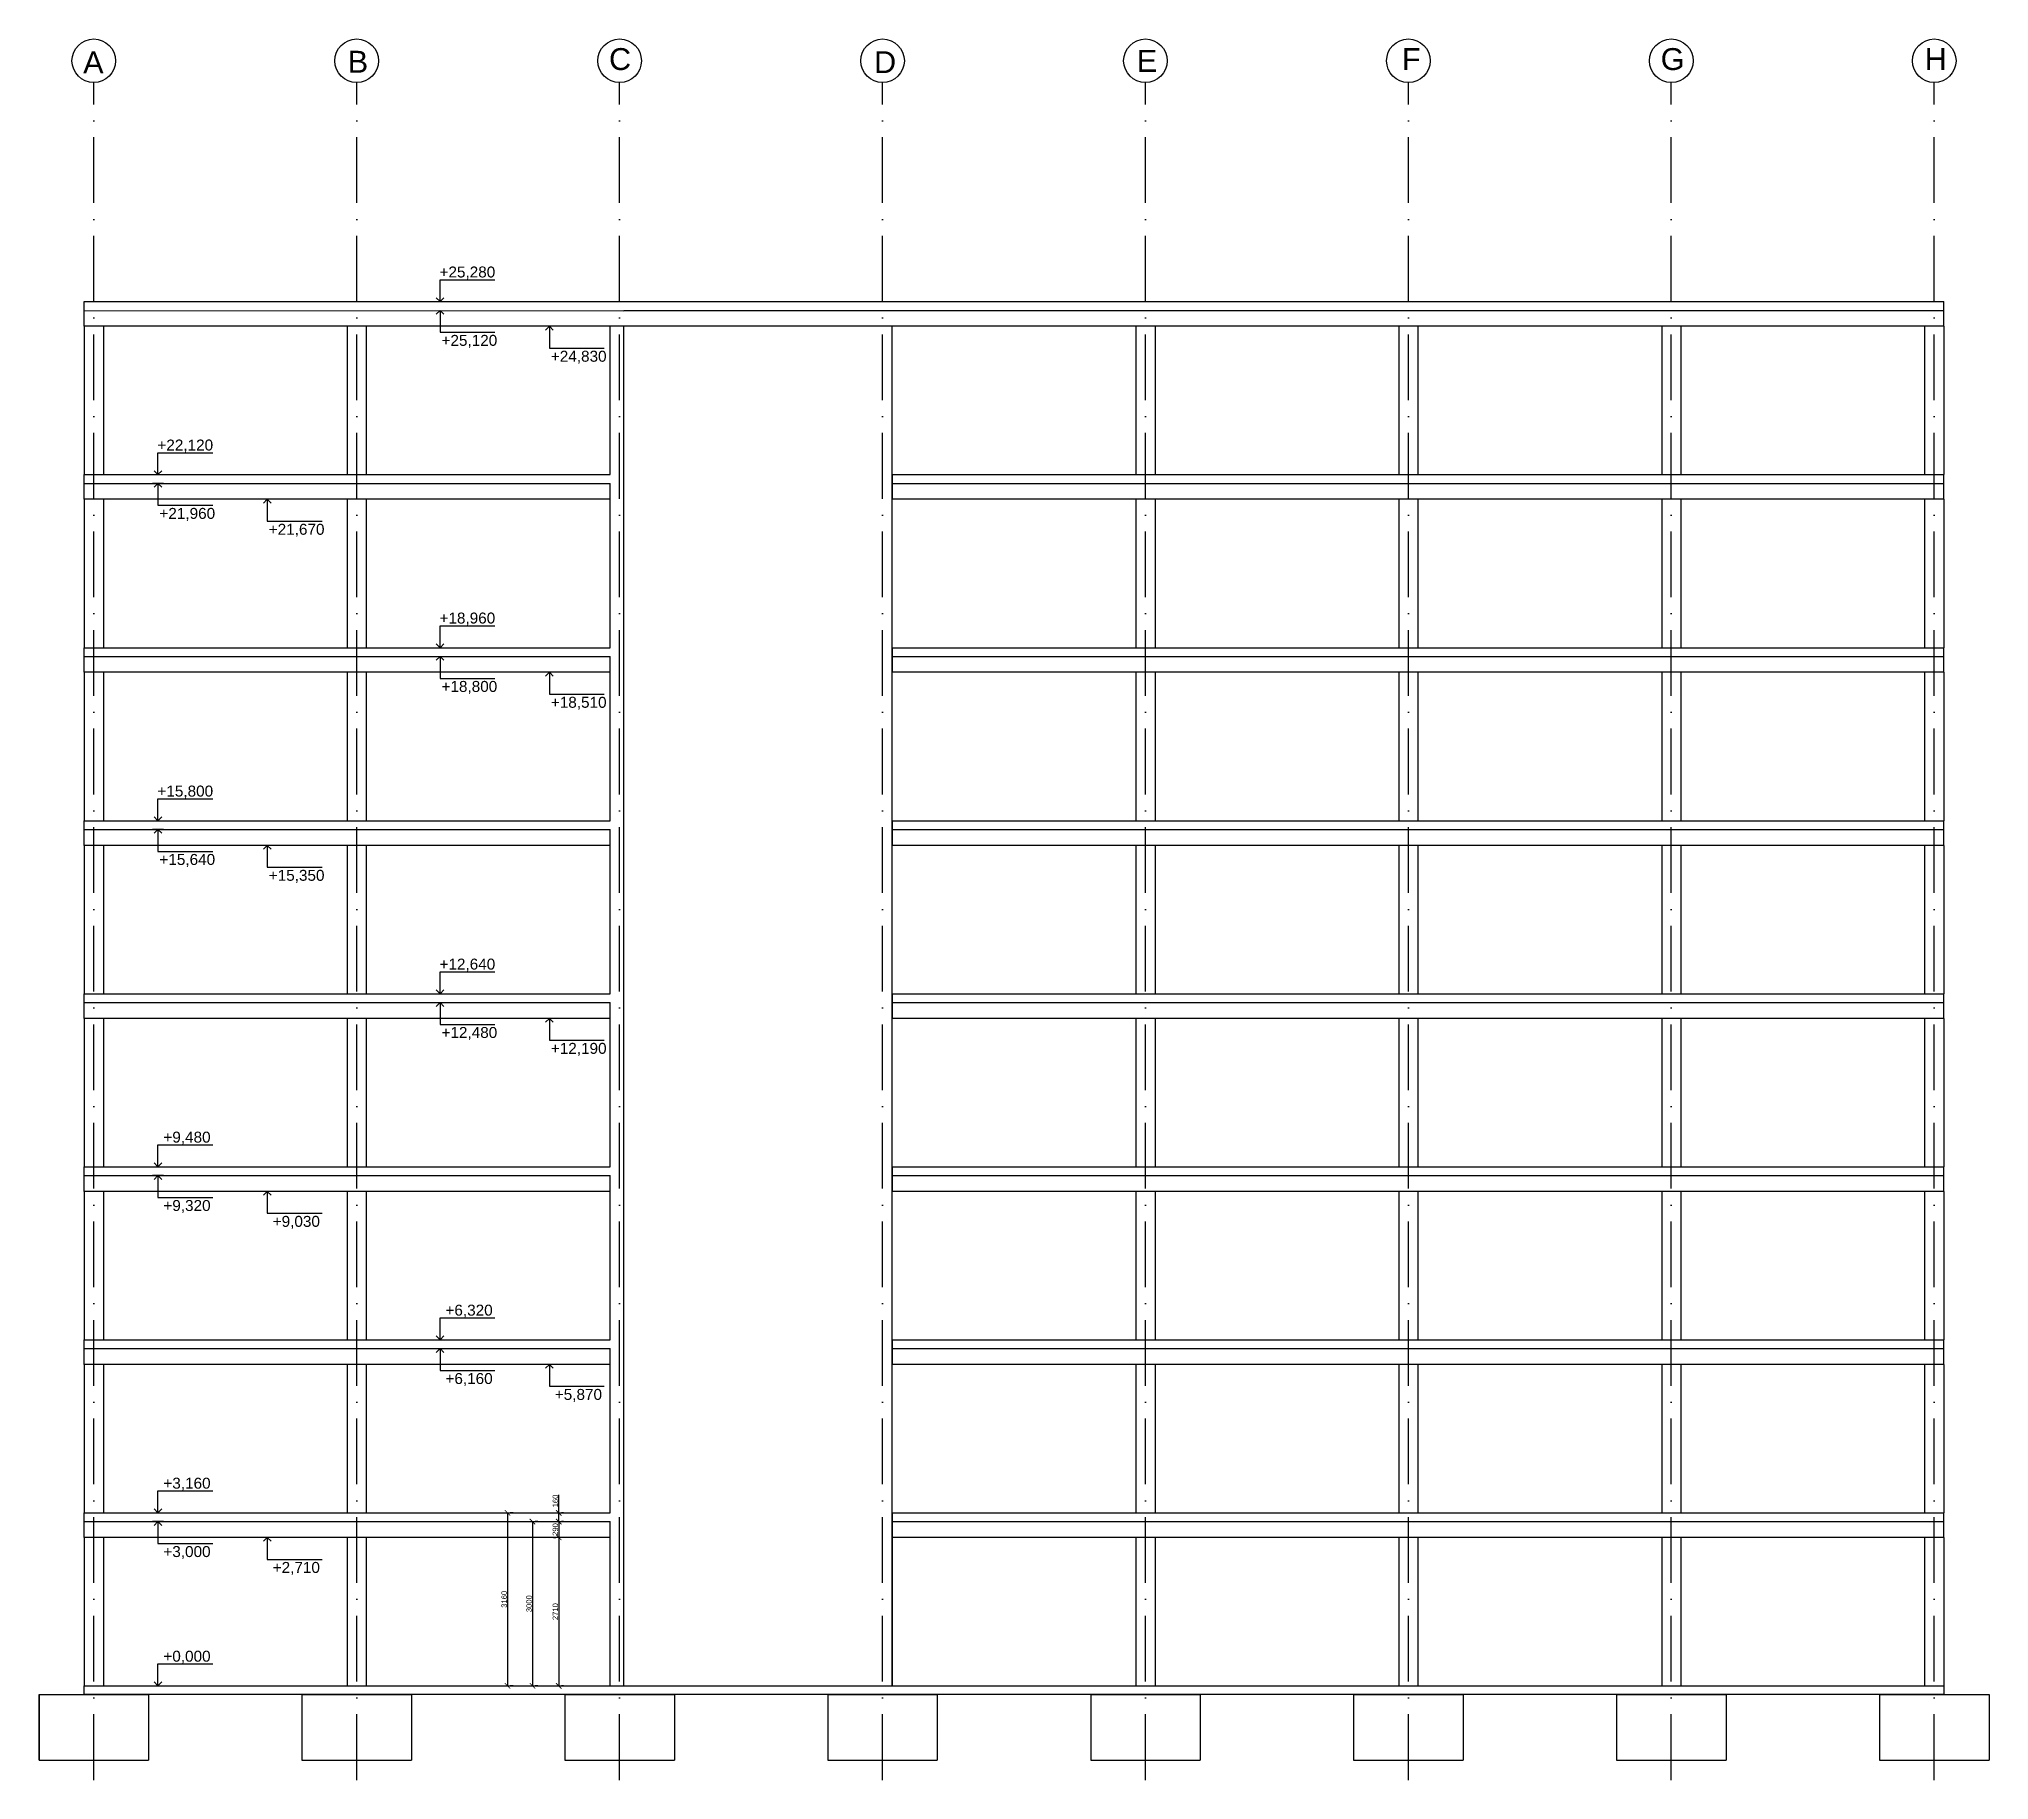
# Model space of a CAD drawing. Header units: millimetres. Extents: x 1924 to 471109, y -30014 to 109986.
# Drawn here: x 7721 to 43321, y 1225 to 33022 of the extents above; entities that cross this region are included whole.
import ezdxf

# ---------------------------------------------------------------- set-up
doc = ezdxf.new("R2010")
doc.units = ezdxf.units.MM
doc.header["$LTSCALE"] = 100
doc.linetypes.add('ACAD_ISO10W100', pattern=[18, 12, -3, 0, -3])
doc.layers.add('koty', color=140, linetype='Continuous')
doc.layers.add('rez sloupy', color=90, linetype='Continuous')
doc.layers.add('nosne steny', color=140, linetype='Continuous', lineweight=30, plot=False)
doc.layers.add('podlazi', color=40, linetype='Continuous', lineweight=30, plot=False)
for name, color, linetype, plot in [('osy objektu', 130, 'ACAD_ISO10W100', False), ('osy objektu text', 130, 'Continuous', False), ('patky', 240, 'Continuous', False), ('popisky', 140, 'Continuous', False), ('rez pasy', 50, 'Continuous', False)]:
    doc.layers.add(name, color=color, linetype=linetype, plot=plot)
doc.styles.add('osy', font='arial.ttf', dxfattribs={"height": 400})
doc.styles.add('popisky', font='arial.ttf', dxfattribs={"height": 200})
doc.styles.get("Standard").update_dxf_attribs({"font": 'arial.ttf'})
doc.dimstyles.new('koty 100', dxfattribs={"dimtxt": 100, "dimasz": 100, "dimexe": 50, "dimexo": 100, "dimgap": 10, "dimtad": 1, "dimtxsty": 'Standard', "dimblk": 'ARCHTICK', "dimcen": 2.5, "dimadec": 0, "dimazin": 0, "dimtfac": 1, "dimtmove": 0, "dimatfit": 3, "dimfxl": 1, "dimarcsym": 0})

msp = doc.modelspace()

# ---------------------------------------------------------------- texts
at = {"layer": 'osy objektu text', "char_height": 400, "attachment_point": 1, "style": 'osy'}
for s, insert in [('A', (8527.048, 32794.5)), ('B', (13357.822, 32806.26)), ('C', (18127.048, 32854.709)), ('D', (22965.746, 32799.024)), ('E', (27762.414, 32821.62)), ('F', (32603.579, 32854.709)), ('G', (37327.048, 32854.709)), ('H', (42146.594, 32854.709))]:
    msp.add_mtext_dynamic_manual_height_columns(s, width=3598.57763, gutter_width=2000, heights=[0], dxfattribs=dict(at, insert=insert))
at = {"layer": 'popisky', "char_height": 200, "attachment_point": 1, "style": 'popisky'}
for s, insert in [('\\pxi-3,l4,t4;+25,280', (14832.263, 28866.188)), ('\\pxi-3,l4,t4;+25,120', (14868.951, 27617.47)), ('\\pxi-3,l4,t4;+24,830', (16865.02, 27327.47)), ('\\pxi-3,l4,t4;+22,120', (9682.263, 25706.188)), ('\\pxi-3,l4,t4;+21,960', (9718.951, 24457.47)), ('\\pxi-3,l4,t4;+21,670', (11715.02, 24167.47)), ('\\pxi-3,l4,t4;+18,960', (14832.263, 22546.188)), ('\\pxi-3,l4,t4;+18,800', (14868.951, 21297.47)), ('\\pxi-3,l4,t4;+18,510', (16865.02, 21007.47)), ('\\pxi-3,l4,t4;+15,800', (9682.263, 19386.188)), ('\\pxi-3,l4,t4;+15,640', (9718.951, 18137.47)), ('\\pxi-3,l4,t4;+15,350', (11715.02, 17847.47)), ('\\pxi-3,l4,t4;+12,640', (14832.263, 16226.188)), ('\\pxi-3,l4,t4;+12,480', (14868.951, 14977.47)), ('\\pxi-3,l4,t4;+12,190', (16865.02, 14687.47)), ('\\pxi-3,l4,t4;+9,480', (9791.098, 13066.188)), ('\\pxi-3,l4,t4;+9,320', (9791.098, 11817.47)), ('\\pxi-3,l4,t4;+9,030', (11787.167, 11527.47)), ('\\pxi-3,l4,t4;+6,320', (14941.098, 9906.188)), ('\\pxi-3,l4,t4;+6,160', (14941.098, 8657.47)), ('\\pxi-3,l4,t4;+5,870', (16937.167, 8367.47)), ('\\pxi-3,l4,t4;+3,160', (9791.098, 6746.188)), ('\\pxi-3,l4,t4;+3,000', (9791.098, 5497.47)), ('\\pxi-3,l4,t4;+2,710', (11787.167, 5207.47)), ('\\pxi-3,l4,t4;+0,000', (9791.098, 3586.188))]:
    msp.add_mtext_dynamic_manual_height_columns(s, width=903.81092, gutter_width=1000, heights=[0], dxfattribs=dict(at, insert=insert))

# ---------------------------------------------------------------- blocks, each defined once
blk = doc.blocks.new('_ArchTick')
at = {"color": 0, "linetype": 'ByBlock', "const_width": 0.15}
blk.add_lwpolyline([(-0.5, -0.5), (0.5, 0.5)], dxfattribs=at)
blk = doc.blocks.new('*D39')
at = {"layer": 'Defpoints', "color": 0, "transparency": 16777216}
for p in [(17198, 6105), (17198, 5945), (17209, 5945)]:
    blk.add_point(p, dxfattribs=at)
at = {"layer": 'koty', "color": 0, "lineweight": -2, "transparency": 16777216}
for p, q in [((17209, 6105), (17209, 6436)), ((17209, 5945), (17209, 6105)), ((17298, 6105), (17259, 6105)), ((17298, 5945), (17259, 5945))]:
    blk.add_line(p, q, dxfattribs=at)
at = {"layer": 'koty', "color": 0, "lineweight": -2, "transparency": 16777216, "xscale": 100, "yscale": 100, "zscale": 100}
for p, rotation in [((17209, 6105), 90), ((17209, 5945), 270)]:
    blk.add_blockref('_ArchTick', p, dxfattribs=dict(at, rotation=rotation))
at = {"layer": 'koty', "color": 0, "transparency": 16777216, "insert": (17148, 6321), "char_height": 100, "attachment_point": 5, "rotation": 90}
blk.add_mtext('160', dxfattribs=at)
blk = doc.blocks.new('*D40')
at = {"layer": 'Defpoints', "color": 0, "transparency": 16777216}
for p in [(17198, 5945), (17209, 5655), (17211, 5655)]:
    blk.add_point(p, dxfattribs=at)
at = {"layer": 'koty', "color": 0, "lineweight": -2, "transparency": 16777216}
for p, q in [((17209, 5945), (17209, 5655)), ((17298, 5945), (17259, 5945)), ((17111, 5655), (17159, 5655))]:
    blk.add_line(p, q, dxfattribs=at)
at = {"layer": 'koty', "color": 0, "lineweight": -2, "transparency": 16777216, "xscale": 100, "yscale": 100, "zscale": 100}
for p, rotation in [((17209, 5945), 90), ((17209, 5655), 270)]:
    blk.add_blockref('_ArchTick', p, dxfattribs=dict(at, rotation=rotation))
at = {"layer": 'koty', "color": 0, "transparency": 16777216, "insert": (17148, 5800), "char_height": 100, "attachment_point": 5, "rotation": 90}
blk.add_mtext('290', dxfattribs=at)
blk = doc.blocks.new('*D41')
at = {"layer": 'Defpoints', "color": 0, "transparency": 16777216}
for p in [(17211, 5655), (17197, 2945), (17209, 2945)]:
    blk.add_point(p, dxfattribs=at)
at = {"layer": 'koty', "color": 0, "lineweight": -2, "transparency": 16777216}
for p, q in [((17111, 5655), (17159, 5655)), ((17209, 5655), (17209, 2945)), ((17297, 2945), (17259, 2945))]:
    blk.add_line(p, q, dxfattribs=at)
at = {"layer": 'koty', "color": 0, "lineweight": -2, "transparency": 16777216, "xscale": 100, "yscale": 100, "zscale": 100}
for p, rotation in [((17209, 5655), 90), ((17209, 2945), 270)]:
    blk.add_blockref('_ArchTick', p, dxfattribs=dict(at, rotation=rotation))
at = {"layer": 'koty', "color": 0, "transparency": 16777216, "insert": (17148, 4300), "char_height": 100, "attachment_point": 5, "rotation": 90}
blk.add_mtext('2710', dxfattribs=at)
blk = doc.blocks.new('*D42')
at = {"layer": 'Defpoints', "color": 0, "transparency": 16777216}
for p in [(16729, 5945), (16729, 2945), (16729, 2945)]:
    blk.add_point(p, dxfattribs=at)
at = {"layer": 'koty', "color": 0, "lineweight": -2, "transparency": 16777216}
for p, q in [((16729, 5945), (16729, 2945)), ((16829, 5945), (16779, 5945)), ((16829, 2945), (16779, 2945))]:
    blk.add_line(p, q, dxfattribs=at)
at = {"layer": 'koty', "color": 0, "lineweight": -2, "transparency": 16777216, "xscale": 100, "yscale": 100, "zscale": 100}
for p, rotation in [((16729, 5945), 90), ((16729, 2945), 270)]:
    blk.add_blockref('_ArchTick', p, dxfattribs=dict(at, rotation=rotation))
at = {"layer": 'koty', "color": 0, "transparency": 16777216, "insert": (16668, 4445), "char_height": 100, "attachment_point": 5, "rotation": 90}
blk.add_mtext('3000', dxfattribs=at)
blk = doc.blocks.new('*D43')
at = {"layer": 'Defpoints', "color": 0, "transparency": 16777216}
for p in [(16275, 6105), (16275, 2945), (16275, 2945)]:
    blk.add_point(p, dxfattribs=at)
at = {"layer": 'koty', "color": 0, "lineweight": -2, "transparency": 16777216}
for p, q in [((16275, 6105), (16275, 2945)), ((16375, 6105), (16325, 6105)), ((16375, 2945), (16325, 2945))]:
    blk.add_line(p, q, dxfattribs=at)
at = {"layer": 'koty', "color": 0, "lineweight": -2, "transparency": 16777216, "xscale": 100, "yscale": 100, "zscale": 100}
for p, rotation in [((16275, 6105), 90), ((16275, 2945), 270)]:
    blk.add_blockref('_ArchTick', p, dxfattribs=dict(at, rotation=rotation))
at = {"layer": 'koty', "color": 0, "transparency": 16777216, "insert": (16214, 4525), "char_height": 100, "attachment_point": 5, "rotation": 90}
blk.add_mtext('3160', dxfattribs=at)

# ---------------------------------------------------------------- dimensions: what is measured, and where the dimension line sits
at = {"layer": 'koty'}
dim = msp.add_linear_dim(base=(17208.669, 5945.213), p1=(17197.961, 6105.213), p2=(17197.961, 5945.213), angle=90, dimstyle='koty 100', dxfattribs=at)
dim.commit()
dim.dimension.update_dxf_attribs({"geometry": '*D39', "text_midpoint": (17208.669, 6320.806), "dimtype": 160})
for base, p1, p2, picture, middle in [((16275.09, 2945.213), (16275.09, 6105.213), (16275.09, 2945.213), '*D43', (16213.998, 4525.213)), ((16729.288, 2945.213), (16729.288, 5945.213), (16729.288, 2945.213), '*D42', (16668.197, 4445.213))]:
    dim = msp.add_linear_dim(base=base, p1=p1, p2=p2, angle=90, dimstyle='koty 100', dxfattribs=at)
    dim.commit()
    dim.dimension.update_dxf_attribs({"geometry": picture, "text_midpoint": middle})
for base, p1, p2, picture, middle in [((17208.669, 5655.213), (17197.961, 5945.213), (17211.293, 5655.213), '*D40', (17147.612, 5800.213)), ((17208.669, 2945.213), (17211.293, 5655.213), (17197.25, 2945.213), '*D41', (17147.612, 4300.213))]:
    dim = msp.add_linear_dim(base=base, p1=p1, p2=p2, angle=90, dimstyle='koty 100', override={"dimtmove": 1}, dxfattribs=at)
    dim.commit()
    dim.dimension.update_dxf_attribs({"geometry": picture, "text_midpoint": middle})

# ---------------------------------------------------------------- linework, layer by layer
at = {"layer": 'nosne steny'}
for p, q in [((18145.722, 25065.213), (18145.722, 27775.213)), ((18395.722, 25065.213), (18395.722, 27775.213)), ((23295.722, 2945.213), (23295.722, 27775.213)), ((18395.722, 21905.213), (18395.722, 25065.213)), ((18145.722, 21905.213), (18145.722, 24905.213)), ((18145.722, 18745.213), (18145.722, 21745.213)), ((18395.722, 18745.213), (18395.722, 21905.213)), ((18145.722, 15585.213), (18145.722, 18585.213)), ((18395.722, 15585.213), (18395.722, 18745.213)), ((18145.722, 12425.213), (18145.722, 15425.213)), ((18395.722, 12425.213), (18395.722, 15585.213)), ((18145.722, 9265.213), (18145.722, 12265.213)), ((18395.722, 9265.213), (18395.722, 12425.213)), ((18395.722, 6105.213), (18395.722, 9265.213)), ((18145.722, 6105.213), (18145.722, 9105.213)), ((18395.722, 2945.213), (18395.722, 6105.213)), ((18145.722, 2945.213), (18145.722, 5945.213)), ((23295.722, 5655.213), (23295.722, 2945.213))]:
    msp.add_line(p, q, dxfattribs=at)
at = {"layer": 'osy objektu'}
for p, q in [((8720.722, 1225.213), (8720.722, 32225.213)), ((13520.722, 1225.213), (13520.722, 32225.213)), ((18320.722, 1225.213), (18320.722, 32225.213)), ((23120.722, 1225.213), (23120.722, 32225.213)), ((27920.722, 1225.213), (27920.722, 32225.213)), ((32720.722, 1225.213), (32720.722, 32225.213)), ((37520.722, 1225.213), (37520.722, 32225.213)), ((42320.722, 1225.213), (42320.722, 32225.213))]:
    msp.add_line(p, q, dxfattribs=at)
at = {"layer": 'osy objektu text'}
for centre in [(8720.722, 32623.453), (13520.722, 32623.453), (18320.722, 32623.453), (23120.722, 32623.453), (27920.722, 32623.453), (32720.722, 32623.453), (37520.722, 32623.453), (42320.722, 32623.453)]:
    msp.add_circle(centre, 398.24, dxfattribs=at)
at = {"layer": 'patky'}
for p, q in [((7720.722, 2785.213), (7720.722, 1585.213)), ((7720.722, 1585.213), (7720.722, 2785.213)), ((7720.722, 2785.213), (9720.722, 2785.213)), ((9720.722, 2785.213), (9720.722, 1585.213)), ((12520.722, 2785.213), (12520.722, 1585.213)), ((12520.722, 2785.213), (14520.722, 2785.213)), ((14520.722, 2785.213), (14520.722, 1585.213)), ((17320.722, 2785.213), (17320.722, 1585.213)), ((17320.722, 2785.213), (19320.722, 2785.213)), ((19320.722, 2785.213), (19320.722, 1585.213)), ((22120.722, 2785.213), (22120.722, 1585.213)), ((22120.722, 2785.213), (24120.722, 2785.213)), ((24120.722, 2785.213), (24120.722, 1585.213)), ((26920.722, 2785.213), (26920.722, 1585.213)), ((26920.722, 2785.213), (28920.722, 2785.213)), ((28920.722, 2785.213), (28920.722, 1585.213)), ((31720.722, 2785.213), (31720.722, 1585.213)), ((31720.722, 2785.213), (33720.722, 2785.213)), ((33720.722, 2785.213), (33720.722, 1585.213)), ((36520.722, 2785.213), (36520.722, 1585.213)), ((36520.722, 2785.213), (38520.722, 2785.213)), ((38520.722, 2785.213), (38520.722, 1585.213)), ((41320.722, 2785.213), (41320.722, 1585.213)), ((41320.722, 2785.213), (43320.722, 2785.213)), ((43320.722, 2785.213), (43320.722, 1585.213)), ((7720.722, 1585.213), (9720.722, 1585.213)), ((12520.722, 1585.213), (14520.722, 1585.213)), ((17320.722, 1585.213), (19320.722, 1585.213)), ((22120.722, 1585.213), (24120.722, 1585.213)), ((26920.722, 1585.213), (28920.722, 1585.213)), ((31720.722, 1585.213), (33720.722, 1585.213)), ((36520.722, 1585.213), (38520.722, 1585.213)), ((41320.722, 1585.213), (43320.722, 1585.213))]:
    msp.add_line(p, q, dxfattribs=at)
at = {"layer": 'podlazi'}
for p, q in [((8545.722, 28065.213), (8545.722, 28225.213)), ((8545.722, 28225.213), (18395.722, 28225.213)), ((18395.722, 28225.213), (42495.722, 28225.213)), ((42495.722, 28065.213), (42495.722, 28225.213)), ((8545.722, 28065.213), (18395.722, 28058.911)), ((18395.722, 28065.213), (42495.722, 28065.213)), ((8545.722, 24905.213), (8545.722, 25065.213)), ((8545.722, 25065.213), (18145.722, 25065.213)), ((23295.722, 25065.213), (42495.722, 25065.213)), ((23295.722, 25065.213), (23295.722, 24905.213)), ((42495.722, 24905.213), (42495.722, 25065.213)), ((8545.722, 24905.213), (18145.722, 24905.213)), ((23295.722, 24905.213), (42495.722, 24905.213)), ((8545.722, 21745.213), (8545.722, 21905.213)), ((8545.722, 21905.213), (18145.722, 21905.213)), ((8545.722, 21745.213), (18145.722, 21745.213)), ((23295.722, 21905.213), (42495.722, 21905.213)), ((23295.722, 21905.213), (23295.722, 21745.213)), ((23295.722, 21745.213), (42495.722, 21745.213)), ((42495.722, 21745.213), (42495.722, 21905.213)), ((8545.722, 18585.213), (8545.722, 18745.213)), ((8545.722, 18745.213), (18145.722, 18745.213)), ((8545.722, 18585.213), (18145.722, 18585.213)), ((23295.722, 18745.213), (42495.722, 18745.213)), ((23295.722, 18745.213), (23295.722, 18585.213)), ((23295.722, 18585.213), (42495.722, 18585.213)), ((42495.722, 18585.213), (42495.722, 18745.213)), ((8545.722, 15425.213), (8545.722, 15585.213)), ((8545.722, 15585.213), (18145.722, 15585.213)), ((8545.722, 15425.213), (18145.722, 15425.213)), ((23295.722, 15585.213), (42495.722, 15585.213)), ((23295.722, 15585.213), (23295.722, 15425.213)), ((23295.722, 15425.213), (42495.722, 15425.213)), ((42495.722, 15425.213), (42495.722, 15585.213)), ((8545.722, 12265.213), (8545.722, 12425.213)), ((8545.722, 12425.213), (18145.722, 12425.213)), ((8545.722, 12265.213), (18145.722, 12265.213)), ((23295.722, 12425.213), (42495.722, 12425.213)), ((23295.722, 12425.213), (23295.722, 12265.213)), ((23295.722, 12265.213), (42495.722, 12265.213)), ((42495.722, 12265.213), (42495.722, 12425.213)), ((8545.722, 9105.213), (8545.722, 9265.213)), ((8545.722, 9265.213), (18145.722, 9265.213)), ((23295.722, 9265.213), (42495.722, 9265.213)), ((23295.722, 9265.213), (23295.722, 9105.213)), ((42495.722, 9105.213), (42495.722, 9265.213)), ((8545.722, 9105.213), (18145.722, 9105.213)), ((23295.722, 9105.213), (42495.722, 9105.213)), ((8545.722, 5945.213), (8545.722, 6105.213)), ((8545.722, 6105.213), (18145.722, 6105.213)), ((23295.722, 6105.213), (42495.722, 6105.213)), ((23295.722, 6105.213), (23295.722, 5945.213)), ((42495.722, 5945.213), (42495.722, 6105.213)), ((8545.722, 5945.213), (18145.722, 5945.213)), ((23295.722, 5945.213), (42495.722, 5945.213)), ((8545.722, 2785.213), (8545.722, 2945.213)), ((8545.722, 2945.213), (42495.722, 2945.213)), ((42495.722, 2945.213), (42495.722, 2785.213)), ((42495.722, 2785.213), (8545.722, 2785.213))]:
    msp.add_line(p, q, dxfattribs=at)
at = {"layer": 'popisky'}
for p, q in [((15043.15, 28225.213), (15043.15, 28625.213)), ((15043.15, 28625.213), (16043.15, 28625.213)), ((15043.15, 28225.213), (14972.44, 28295.923)), ((15043.15, 28225.213), (15113.861, 28295.923)), ((15043.15, 28065.213), (14972.44, 27994.502)), ((15043.15, 28065.213), (15043.15, 27665.213)), ((15043.15, 28065.213), (15113.861, 27994.502)), ((17139.22, 27775.213), (16939.22, 27775.213)), ((17039.22, 27775.213), (16968.509, 27704.502)), ((17039.22, 27775.213), (17039.22, 27375.213)), ((17039.22, 27775.213), (17109.93, 27704.502)), ((15043.15, 27665.213), (16043.15, 27665.213)), ((17039.22, 27375.213), (18039.22, 27375.213)), ((9893.15, 25065.213), (9893.15, 25465.213)), ((9893.15, 25465.213), (10893.15, 25465.213)), ((9893.15, 25065.213), (9822.44, 25135.923)), ((9893.15, 25065.213), (9963.861, 25135.923)), ((9993.15, 24905.213), (9793.15, 24905.213)), ((9893.15, 24905.213), (9822.44, 24834.502)), ((9893.15, 24905.213), (9893.15, 24505.213)), ((9893.15, 24905.213), (9963.861, 24834.502)), ((11989.22, 24615.213), (11789.22, 24615.213)), ((11889.22, 24615.213), (11818.509, 24544.502)), ((11889.22, 24615.213), (11889.22, 24215.213)), ((11889.22, 24615.213), (11959.93, 24544.502)), ((9893.15, 24505.213), (10893.15, 24505.213)), ((11889.22, 24215.213), (12889.22, 24215.213)), ((15043.15, 21905.213), (15043.15, 22305.213)), ((15043.15, 22305.213), (16043.15, 22305.213)), ((15043.15, 21905.213), (14972.44, 21975.923)), ((15043.15, 21745.213), (14972.44, 21674.502)), ((15043.15, 21905.213), (15113.861, 21975.923)), ((15043.15, 21745.213), (15043.15, 21345.213)), ((15043.15, 21745.213), (15113.861, 21674.502)), ((17139.22, 21455.213), (16939.22, 21455.213)), ((17039.22, 21455.213), (16968.509, 21384.502)), ((17039.22, 21455.213), (17039.22, 21055.213)), ((17039.22, 21455.213), (17109.93, 21384.502)), ((15043.15, 21345.213), (16043.15, 21345.213)), ((17039.22, 21055.213), (18039.22, 21055.213)), ((9893.15, 18745.213), (9893.15, 19145.213)), ((9893.15, 19145.213), (10893.15, 19145.213)), ((9993.15, 18585.213), (9793.15, 18585.213)), ((9893.15, 18745.213), (9822.44, 18815.923)), ((9893.15, 18585.213), (9822.44, 18514.502)), ((9893.15, 18745.213), (9963.861, 18815.923)), ((9893.15, 18585.213), (9893.15, 18185.213)), ((9893.15, 18585.213), (9963.861, 18514.502)), ((9893.15, 18185.213), (10893.15, 18185.213)), ((11989.22, 18295.213), (11789.22, 18295.213)), ((11889.22, 18295.213), (11818.509, 18224.502)), ((11889.22, 18295.213), (11889.22, 17895.213)), ((11889.22, 18295.213), (11959.93, 18224.502)), ((11889.22, 17895.213), (12889.22, 17895.213)), ((15043.15, 15585.213), (15043.15, 15985.213)), ((15043.15, 15985.213), (16043.15, 15985.213)), ((15043.15, 15585.213), (14972.44, 15655.923)), ((15043.15, 15425.213), (14972.44, 15354.502)), ((15043.15, 15585.213), (15113.861, 15655.923)), ((15043.15, 15425.213), (15043.15, 15025.213)), ((15043.15, 15425.213), (15113.861, 15354.502)), ((15043.15, 15025.213), (16043.15, 15025.213)), ((17139.22, 15135.213), (16939.22, 15135.213)), ((17039.22, 15135.213), (16968.509, 15064.502)), ((17039.22, 15135.213), (17039.22, 14735.213)), ((17039.22, 15135.213), (17109.93, 15064.502)), ((17039.22, 14735.213), (18039.22, 14735.213)), ((9893.15, 12425.213), (9893.15, 12825.213)), ((9893.15, 12825.213), (10893.15, 12825.213)), ((9893.15, 12425.213), (9822.44, 12495.923)), ((9893.15, 12425.213), (9963.861, 12495.923)), ((9993.15, 12265.213), (9793.15, 12265.213)), ((9893.15, 12265.213), (9822.44, 12194.502)), ((9893.15, 12265.213), (9893.15, 11865.213)), ((9893.15, 12265.213), (9963.861, 12194.502)), ((9893.15, 11865.213), (10893.15, 11865.213)), ((11989.22, 11975.213), (11789.22, 11975.213)), ((11889.22, 11975.213), (11818.509, 11904.502)), ((11889.22, 11975.213), (11889.22, 11575.213)), ((11889.22, 11975.213), (11959.93, 11904.502)), ((11889.22, 11575.213), (12889.22, 11575.213)), ((15043.15, 9265.213), (15043.15, 9665.213)), ((15043.15, 9665.213), (16043.15, 9665.213)), ((15043.15, 9265.213), (14972.44, 9335.923)), ((15043.15, 9265.213), (15113.861, 9335.923)), ((15043.15, 9105.213), (14972.44, 9034.502)), ((15043.15, 9105.213), (15043.15, 8705.213)), ((15043.15, 9105.213), (15113.861, 9034.502)), ((15043.15, 8705.213), (16043.15, 8705.213)), ((17139.22, 8815.213), (16939.22, 8815.213)), ((17039.22, 8815.213), (16968.509, 8744.502)), ((17039.22, 8815.213), (17039.22, 8415.213)), ((17039.22, 8815.213), (17109.93, 8744.502)), ((17039.22, 8415.213), (18039.22, 8415.213)), ((9893.15, 6105.213), (9893.15, 6505.213)), ((9893.15, 6505.213), (10893.15, 6505.213)), ((9893.15, 6105.213), (9822.44, 6175.923)), ((9893.15, 6105.213), (9963.861, 6175.923)), ((9993.15, 5945.213), (9793.15, 5945.213)), ((9893.15, 5945.213), (9822.44, 5874.502)), ((9893.15, 5945.213), (9893.15, 5545.213)), ((9893.15, 5945.213), (9963.861, 5874.502)), ((9893.15, 5545.213), (10893.15, 5545.213)), ((11989.22, 5655.213), (11789.22, 5655.213)), ((11889.22, 5655.213), (11818.509, 5584.502)), ((11889.22, 5655.213), (11889.22, 5255.213)), ((11889.22, 5655.213), (11959.93, 5584.502)), ((11889.22, 5255.213), (12889.22, 5255.213)), ((9893.15, 2945.213), (9893.15, 3345.213)), ((9893.15, 3345.213), (10893.15, 3345.213)), ((9793.15, 2945.213), (9993.15, 2945.213)), ((9893.15, 2945.213), (9822.44, 3015.923)), ((9893.15, 2945.213), (9963.861, 3015.923))]:
    msp.add_line(p, q, dxfattribs=at)
at = {"layer": 'rez pasy'}
for p, q in [((8545.722, 27775.213), (8545.722, 28065.213)), ((18145.722, 27775.213), (8545.722, 27775.213)), ((42495.722, 27775.213), (18145.722, 27775.213)), ((42495.722, 27775.213), (42495.722, 28065.213)), ((8545.722, 24615.213), (8545.722, 24905.213)), ((18145.722, 24615.213), (8545.722, 24615.213)), ((23295.722, 24905.213), (23295.722, 24615.213)), ((42495.722, 24615.213), (23295.722, 24615.213)), ((42495.722, 24615.213), (42495.722, 24905.213)), ((8545.722, 21455.213), (8545.722, 21745.213)), ((23295.722, 21745.213), (23295.722, 21455.213)), ((42495.722, 21455.213), (42495.722, 21745.213)), ((18145.722, 21455.213), (8545.722, 21455.213)), ((42495.722, 21455.213), (23295.722, 21455.213)), ((8545.722, 18295.213), (8545.722, 18585.213)), ((23295.722, 18585.213), (23295.722, 18295.213)), ((42495.722, 18295.213), (42495.722, 18585.213)), ((18145.722, 18295.213), (8545.722, 18295.213)), ((42495.722, 18295.213), (23295.722, 18295.213)), ((8545.722, 15135.213), (8545.722, 15425.213)), ((23295.722, 15425.213), (23295.722, 15135.213)), ((42495.722, 15135.213), (42495.722, 15425.213)), ((18145.722, 15135.213), (8545.722, 15135.213)), ((42495.722, 15135.213), (23295.722, 15135.213)), ((8545.722, 11975.213), (8545.722, 12265.213)), ((23295.722, 12265.213), (23295.722, 11975.213)), ((42495.722, 11975.213), (42495.722, 12265.213)), ((18145.722, 11975.213), (8545.722, 11975.213)), ((42495.722, 11975.213), (23295.722, 11975.213)), ((8545.722, 8815.213), (8545.722, 9105.213)), ((23295.722, 9105.213), (23295.722, 8815.213)), ((42495.722, 8815.213), (42495.722, 9105.213)), ((18145.722, 8815.213), (8545.722, 8815.213)), ((42495.722, 8815.213), (23295.722, 8815.213)), ((8545.722, 5655.213), (8545.722, 5945.213)), ((23295.722, 5945.213), (23295.722, 5655.213)), ((42495.722, 5655.213), (42495.722, 5945.213)), ((18145.722, 5655.213), (8545.722, 5655.213)), ((42495.722, 5655.213), (23295.722, 5655.213))]:
    msp.add_line(p, q, dxfattribs=at)
at = {"layer": 'rez sloupy'}
for p, q in [((8545.722, 27775.213), (8545.722, 25065.213)), ((8895.722, 27775.213), (8895.722, 25065.213)), ((13345.722, 27775.213), (13345.722, 25065.213)), ((13695.722, 27775.213), (13695.722, 25065.213)), ((27745.722, 27775.213), (27745.722, 25065.213)), ((28095.722, 27775.213), (28095.722, 25065.213)), ((32545.722, 27775.213), (32545.722, 25065.213)), ((32895.722, 27775.213), (32895.722, 25065.213)), ((37345.722, 27775.213), (37345.722, 25065.213)), ((37695.722, 27775.213), (37695.722, 25065.213)), ((42145.722, 27775.213), (42145.722, 25065.213)), ((42495.722, 27775.213), (42495.722, 25065.213)), ((8545.722, 24615.213), (8545.722, 21905.213)), ((8895.722, 24615.213), (8895.722, 21905.213)), ((13345.722, 24615.213), (13345.722, 21905.213)), ((13695.722, 24615.213), (13695.722, 21905.213)), ((27745.722, 24615.213), (27745.722, 21905.213)), ((28095.722, 24615.213), (28095.722, 21905.213)), ((32545.722, 24615.213), (32545.722, 21905.213)), ((32895.722, 24615.213), (32895.722, 21905.213)), ((37345.722, 24615.213), (37345.722, 21905.213)), ((37695.722, 24615.213), (37695.722, 21905.213)), ((42145.722, 24615.213), (42145.722, 21905.213)), ((42495.722, 24615.213), (42495.722, 21905.213)), ((8545.722, 21455.213), (8545.722, 18745.213)), ((8895.722, 21455.213), (8895.722, 18745.213)), ((13345.722, 21455.213), (13345.722, 18745.213)), ((13695.722, 21455.213), (13695.722, 18745.213)), ((27745.722, 21455.213), (27745.722, 18745.213)), ((28095.722, 21455.213), (28095.722, 18745.213)), ((32545.722, 21455.213), (32545.722, 18745.213)), ((32895.722, 21455.213), (32895.722, 18745.213)), ((37345.722, 21455.213), (37345.722, 18745.213)), ((37695.722, 21455.213), (37695.722, 18745.213)), ((42145.722, 21455.213), (42145.722, 18745.213)), ((42495.722, 21455.213), (42495.722, 18745.213)), ((8545.722, 18295.213), (8545.722, 15585.213)), ((8895.722, 18295.213), (8895.722, 15585.213)), ((13345.722, 18295.213), (13345.722, 15585.213)), ((13695.722, 18295.213), (13695.722, 15585.213)), ((27745.722, 18295.213), (27745.722, 15585.213)), ((28095.722, 18295.213), (28095.722, 15585.213)), ((32545.722, 18295.213), (32545.722, 15585.213)), ((32895.722, 18295.213), (32895.722, 15585.213)), ((37345.722, 18295.213), (37345.722, 15585.213)), ((37695.722, 18295.213), (37695.722, 15585.213)), ((42145.722, 18295.213), (42145.722, 15585.213)), ((42495.722, 18295.213), (42495.722, 15585.213)), ((8545.722, 15135.213), (8545.722, 12425.213)), ((8895.722, 15135.213), (8895.722, 12425.213)), ((13345.722, 15135.213), (13345.722, 12425.213)), ((13695.722, 15135.213), (13695.722, 12425.213)), ((27745.722, 15135.213), (27745.722, 12425.213)), ((28095.722, 15135.213), (28095.722, 12425.213)), ((32545.722, 15135.213), (32545.722, 12425.213)), ((32895.722, 15135.213), (32895.722, 12425.213)), ((37345.722, 15135.213), (37345.722, 12425.213)), ((37695.722, 15135.213), (37695.722, 12425.213)), ((42145.722, 15135.213), (42145.722, 12425.213)), ((42495.722, 15135.213), (42495.722, 12425.213)), ((8545.722, 11975.213), (8545.722, 9265.213)), ((8895.722, 11975.213), (8895.722, 9265.213)), ((13345.722, 11975.213), (13345.722, 9265.213)), ((13695.722, 11975.213), (13695.722, 9265.213)), ((27745.722, 11975.213), (27745.722, 9265.213)), ((28095.722, 11975.213), (28095.722, 9265.213)), ((32545.722, 11975.213), (32545.722, 9265.213)), ((32895.722, 11975.213), (32895.722, 9265.213)), ((37345.722, 11975.213), (37345.722, 9265.213)), ((37695.722, 11975.213), (37695.722, 9265.213)), ((42145.722, 11975.213), (42145.722, 9265.213)), ((42495.722, 11975.213), (42495.722, 9265.213)), ((8545.722, 8815.213), (8545.722, 6105.213)), ((8895.722, 8815.213), (8895.722, 6105.213)), ((13345.722, 8815.213), (13345.722, 6105.213)), ((13695.722, 8815.213), (13695.722, 6105.213)), ((27745.722, 8815.213), (27745.722, 6105.213)), ((28095.722, 8815.213), (28095.722, 6105.213)), ((32545.722, 8815.213), (32545.722, 6105.213)), ((32895.722, 8815.213), (32895.722, 6105.213)), ((37345.722, 8815.213), (37345.722, 6105.213)), ((37695.722, 8815.213), (37695.722, 6105.213)), ((42145.722, 8815.213), (42145.722, 6105.213)), ((42495.722, 8815.213), (42495.722, 6105.213)), ((8545.722, 5655.213), (8545.722, 2945.213)), ((8895.722, 5655.213), (8895.722, 2945.213)), ((13345.722, 5655.213), (13345.722, 2945.213)), ((13695.722, 5655.213), (13695.722, 2945.213)), ((27745.722, 5655.213), (27745.722, 2945.213)), ((28095.722, 5655.213), (28095.722, 2945.213)), ((32545.722, 5655.213), (32545.722, 2945.213)), ((32895.722, 5655.213), (32895.722, 2945.213)), ((37345.722, 5655.213), (37345.722, 2945.213)), ((37695.722, 5655.213), (37695.722, 2945.213)), ((42145.722, 5655.213), (42145.722, 2945.213)), ((42495.722, 5655.213), (42495.722, 2945.213))]:
    msp.add_line(p, q, dxfattribs=at)

msp.set_redraw_order([(e.dxf.handle, doc.entitydb.next_handle()) for e in msp.query("TEXT MTEXT ATTDEF DIMENSION ARC_DIMENSION")])  # texts and dimensions are drawn at this point

doc.saveas('drawing.dxf')
